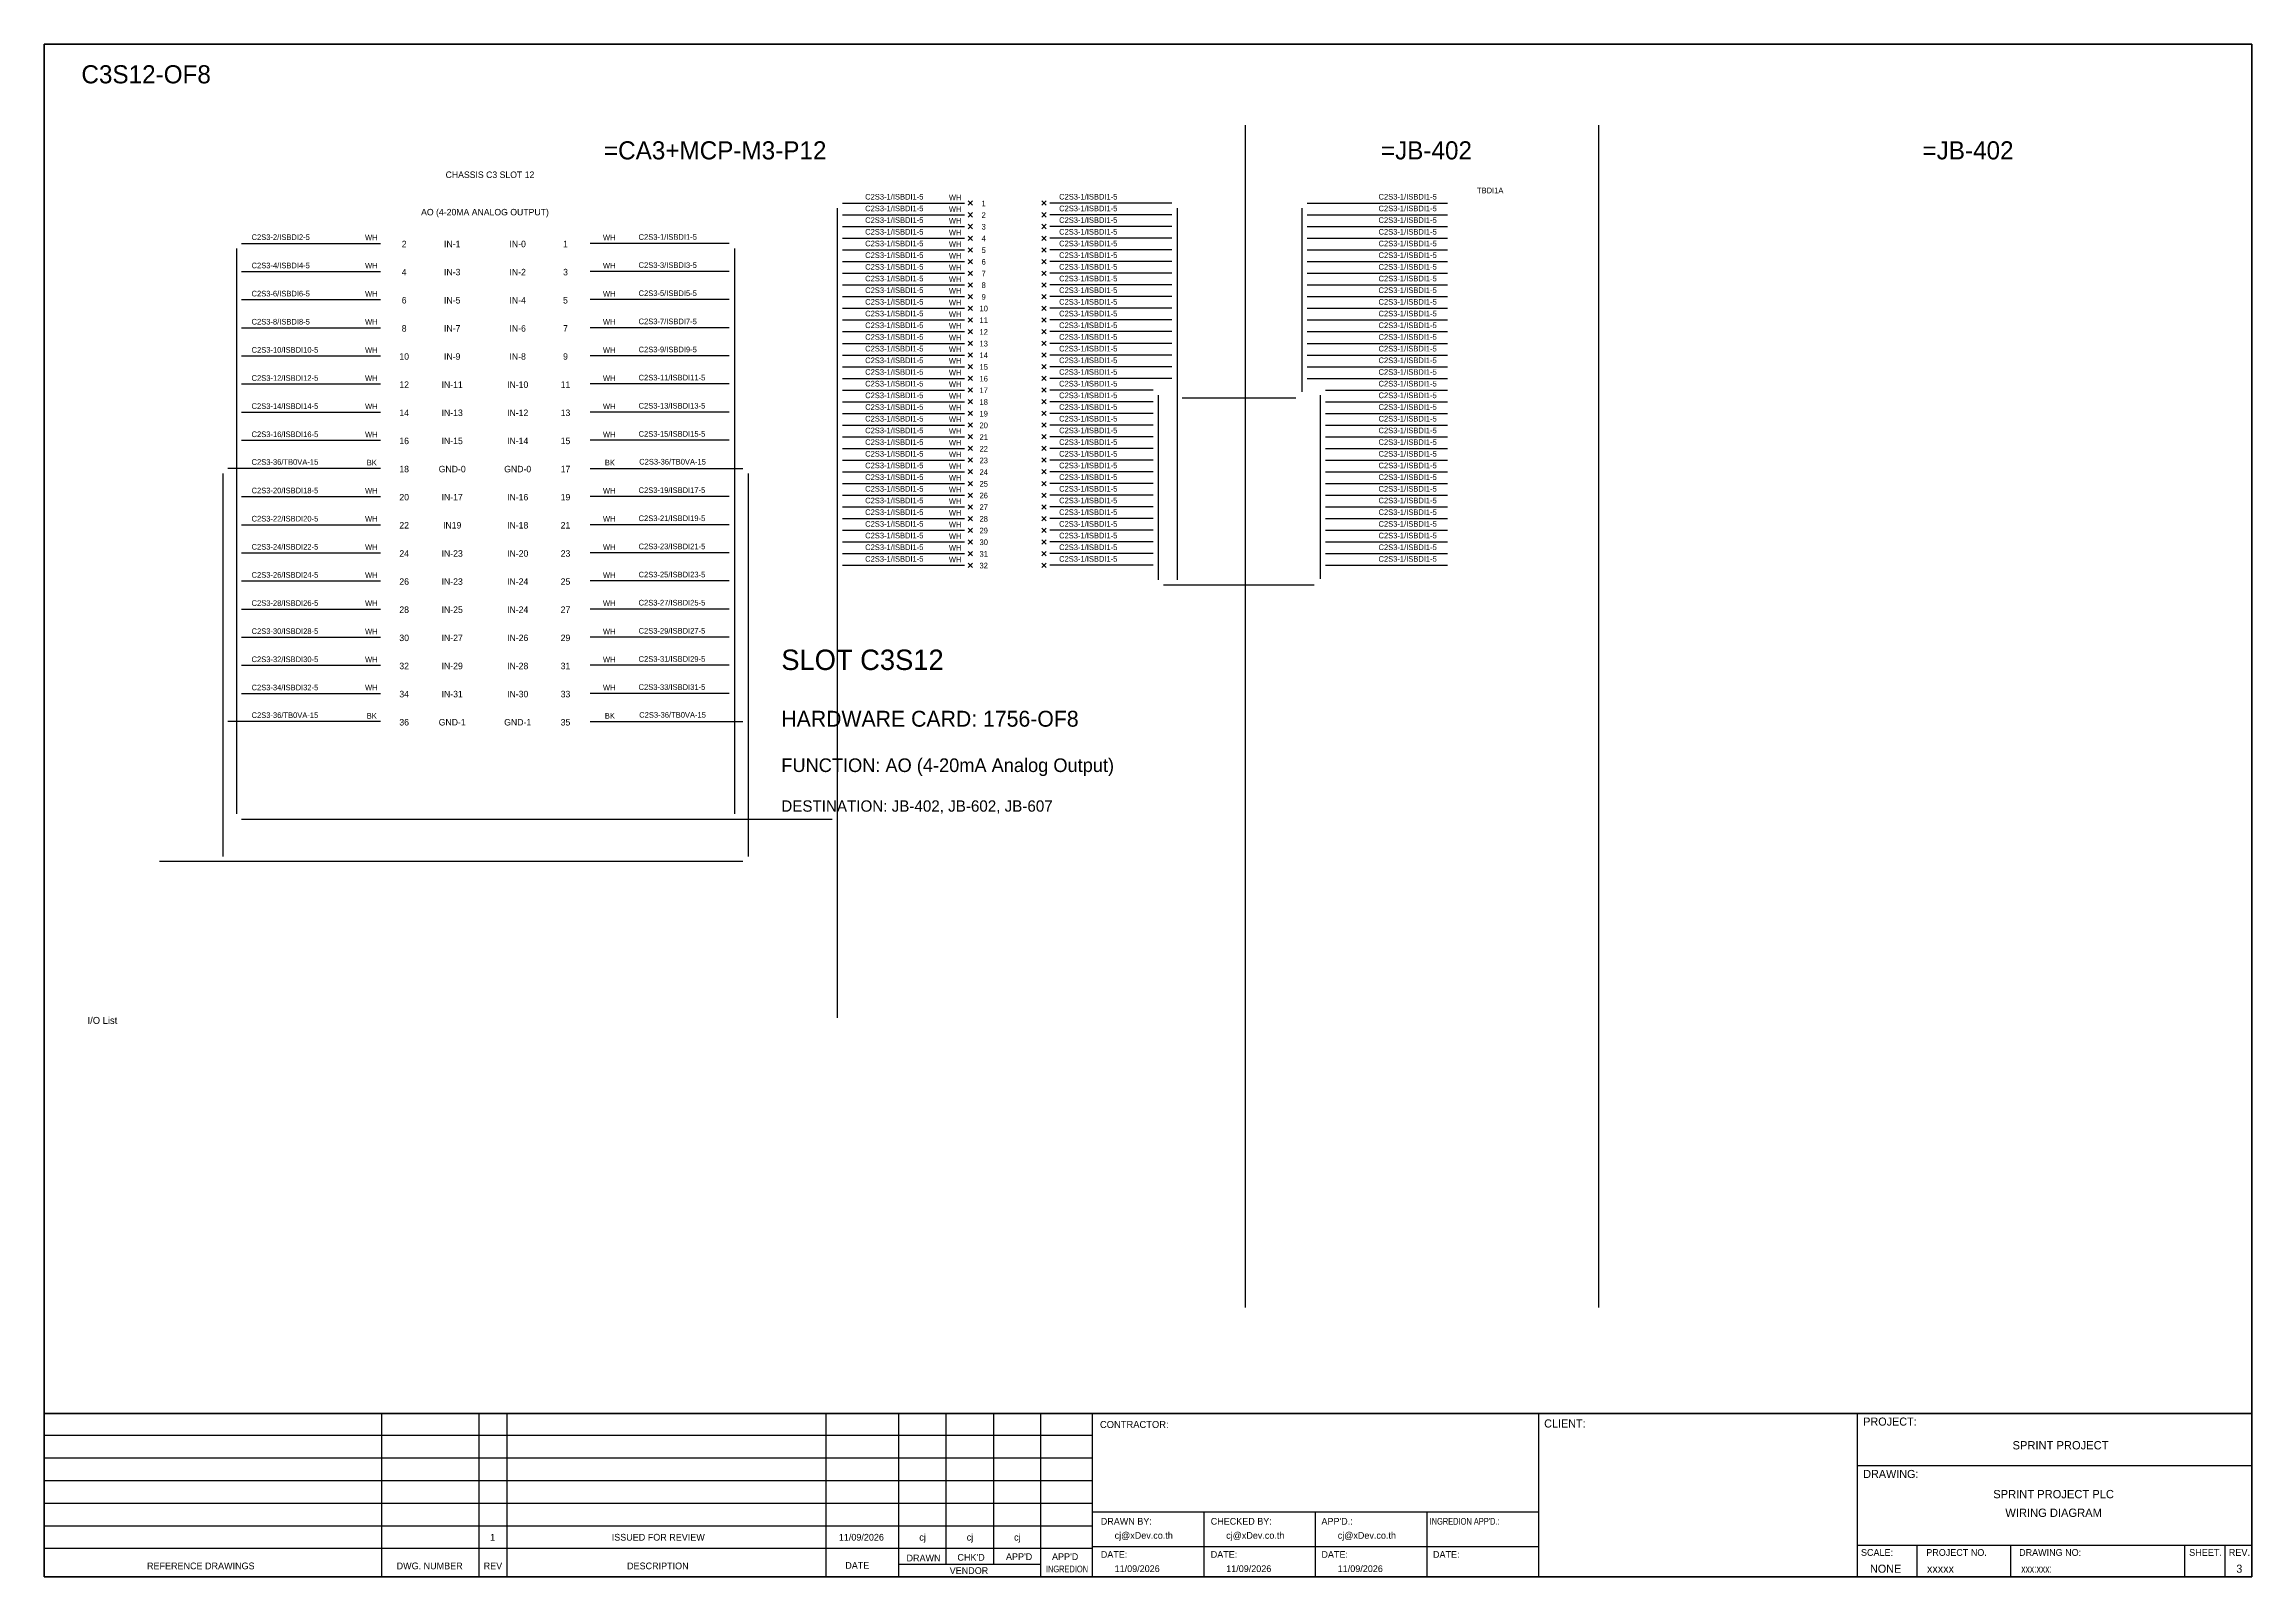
# Model space of a CAD drawing. Header units: metres. Extents: x 0 to 54213, y 0 to 2704.
# Drawn here: x 16773 to 20667, y 0 to 2704 of the extents above; entities that cross this region are included whole.
import ezdxf
from ezdxf.enums import TextEntityAlignment as Align

# ---------------------------------------------------------------- set-up
doc = ezdxf.new("R2010")
doc.units = ezdxf.units.M

msp = doc.modelspace()

# ---------------------------------------------------------------- linework, layer by layer
at = {"color": 1, "ltscale": 25.4}
for p, q in [((18410.4, 2427.5), (18402.8, 2419.9)), ((18402.8, 2427.5), (18410.4, 2419.9)), ((18532.5, 2427.5), (18540.2, 2419.9)), ((18540.2, 2427.5), (18532.5, 2419.9)), ((18410.4, 2406.9), (18402.8, 2399.2)), ((18402.8, 2406.9), (18410.4, 2399.2)), ((18410.4, 2386.3), (18402.8, 2378.6)), ((18402.8, 2386.3), (18410.4, 2378.6)), ((18532.5, 2406.9), (18540.2, 2399.2)), ((18540.2, 2406.9), (18532.5, 2399.2)), ((18532.5, 2386.3), (18540.2, 2378.6)), ((18540.2, 2386.3), (18532.5, 2378.6)), ((18410.4, 2365.7), (18402.8, 2358)), ((18402.8, 2365.7), (18410.4, 2358)), ((18410.4, 2345.1), (18402.8, 2337.4)), ((18402.8, 2345.1), (18410.4, 2337.4)), ((18532.5, 2365.7), (18540.2, 2358)), ((18540.2, 2365.7), (18532.5, 2358)), ((18532.5, 2345.1), (18540.2, 2337.4)), ((18540.2, 2345.1), (18532.5, 2337.4)), ((18410.4, 2324.5), (18402.8, 2316.8)), ((18402.8, 2324.5), (18410.4, 2316.8)), ((18410.4, 2303.9), (18402.8, 2296.2)), ((18402.8, 2303.9), (18410.4, 2296.2)), ((18532.5, 2324.5), (18540.2, 2316.8)), ((18540.2, 2324.5), (18532.5, 2316.8)), ((18532.5, 2303.9), (18540.2, 2296.2)), ((18540.2, 2303.9), (18532.5, 2296.2)), ((18410.4, 2283.2), (18402.8, 2275.6)), ((18402.8, 2283.2), (18410.4, 2275.6)), ((18410.4, 2262.6), (18402.8, 2255)), ((18402.8, 2262.6), (18410.4, 2255)), ((18532.5, 2283.2), (18540.2, 2275.6)), ((18540.2, 2283.2), (18532.5, 2275.6)), ((18532.5, 2262.6), (18540.2, 2255)), ((18540.2, 2262.6), (18532.5, 2255)), ((18410.4, 2242), (18402.8, 2234.3)), ((18402.8, 2242), (18410.4, 2234.3)), ((18410.4, 2221.4), (18402.8, 2213.7)), ((18402.8, 2221.4), (18410.4, 2213.7)), ((18532.5, 2242), (18540.2, 2234.3)), ((18540.2, 2242), (18532.5, 2234.3)), ((18532.5, 2221.4), (18540.2, 2213.7)), ((18540.2, 2221.4), (18532.5, 2213.7)), ((18410.4, 2200.8), (18402.8, 2193.1)), ((18402.8, 2200.8), (18410.4, 2193.1)), ((18532.5, 2200.8), (18540.2, 2193.1)), ((18540.2, 2200.8), (18532.5, 2193.1)), ((18410.4, 2180.2), (18402.8, 2172.5)), ((18402.8, 2180.2), (18410.4, 2172.5)), ((18410.4, 2159.6), (18402.8, 2151.9)), ((18402.8, 2159.6), (18410.4, 2151.9)), ((18532.5, 2180.2), (18540.2, 2172.5)), ((18540.2, 2180.2), (18532.5, 2172.5)), ((18532.5, 2159.6), (18540.2, 2151.9)), ((18540.2, 2159.6), (18532.5, 2151.9)), ((18410.4, 2139), (18402.8, 2131.3)), ((18402.8, 2139), (18410.4, 2131.3)), ((18410.4, 2118.3), (18402.8, 2110.7)), ((18402.8, 2118.3), (18410.4, 2110.7)), ((18532.5, 2139), (18540.2, 2131.3)), ((18540.2, 2139), (18532.5, 2131.3)), ((18532.5, 2118.3), (18540.2, 2110.7)), ((18540.2, 2118.3), (18532.5, 2110.7)), ((18410.4, 2097.7), (18402.8, 2090.1)), ((18402.8, 2097.7), (18410.4, 2090.1)), ((18410.4, 2077.1), (18402.8, 2069.5)), ((18402.8, 2077.1), (18410.4, 2069.5)), ((18532.5, 2097.7), (18540.2, 2090.1)), ((18540.2, 2097.7), (18532.5, 2090.1)), ((18532.5, 2077.1), (18540.2, 2069.5)), ((18540.2, 2077.1), (18532.5, 2069.5)), ((18410.4, 2056.5), (18402.8, 2048.8)), ((18402.8, 2056.5), (18410.4, 2048.8)), ((18410.4, 2035.9), (18402.8, 2028.2)), ((18402.8, 2035.9), (18410.4, 2028.2)), ((18532.5, 2056.5), (18540.2, 2048.8)), ((18540.2, 2056.5), (18532.5, 2048.8)), ((18532.5, 2035.9), (18540.2, 2028.2)), ((18540.2, 2035.9), (18532.5, 2028.2)), ((18410.4, 2015.3), (18402.8, 2007.6)), ((18402.8, 2015.3), (18410.4, 2007.6)), ((18410.4, 1994.7), (18402.8, 1987)), ((18402.8, 1994.7), (18410.4, 1987)), ((18532.5, 2015.3), (18540.2, 2007.6)), ((18540.2, 2015.3), (18532.5, 2007.6)), ((18532.5, 1994.7), (18540.2, 1987)), ((18540.2, 1994.7), (18532.5, 1987)), ((18410.4, 1974.1), (18402.8, 1966.4)), ((18402.8, 1974.1), (18410.4, 1966.4)), ((18410.4, 1953.5), (18402.8, 1945.8)), ((18402.8, 1953.5), (18410.4, 1945.8)), ((18532.5, 1974.1), (18540.2, 1966.4)), ((18540.2, 1974.1), (18532.5, 1966.4)), ((18532.5, 1953.5), (18540.2, 1945.8)), ((18540.2, 1953.5), (18532.5, 1945.8)), ((18410.4, 1932.8), (18402.8, 1925.2)), ((18402.8, 1932.8), (18410.4, 1925.2)), ((18410.4, 1912.2), (18402.8, 1904.6)), ((18402.8, 1912.2), (18410.4, 1904.6)), ((18532.5, 1932.8), (18540.2, 1925.2)), ((18540.2, 1932.8), (18532.5, 1925.2)), ((18532.5, 1912.2), (18540.2, 1904.6)), ((18540.2, 1912.2), (18532.5, 1904.6)), ((18410.4, 1891.6), (18402.8, 1883.9)), ((18402.8, 1891.6), (18410.4, 1883.9)), ((18410.4, 1871), (18402.8, 1863.3)), ((18402.8, 1871), (18410.4, 1863.3)), ((18532.5, 1891.6), (18540.2, 1883.9)), ((18540.2, 1891.6), (18532.5, 1883.9)), ((18532.5, 1871), (18540.2, 1863.3)), ((18540.2, 1871), (18532.5, 1863.3)), ((18410.4, 1850.4), (18402.8, 1842.7)), ((18402.8, 1850.4), (18410.4, 1842.7)), ((18532.5, 1850.4), (18540.2, 1842.7)), ((18540.2, 1850.4), (18532.5, 1842.7)), ((18410.4, 1829.8), (18402.8, 1822.1)), ((18402.8, 1829.8), (18410.4, 1822.1)), ((18410.4, 1809.2), (18402.8, 1801.5)), ((18402.8, 1809.2), (18410.4, 1801.5)), ((18532.5, 1829.8), (18540.2, 1822.1)), ((18540.2, 1829.8), (18532.5, 1822.1)), ((18532.5, 1809.2), (18540.2, 1801.5)), ((18540.2, 1809.2), (18532.5, 1801.5)), ((18410.4, 1788.6), (18402.8, 1780.9)), ((18402.8, 1788.6), (18410.4, 1780.9)), ((18532.5, 1788.6), (18540.2, 1780.9)), ((18540.2, 1788.6), (18532.5, 1780.9))]:
    msp.add_line(p, q, dxfattribs=at)
at = {"color": 4}
for p, q in [((20075.5, 56.1), (20075.5, 0)), ((20240.8, 56.1), (20240.8, 0))]:
    msp.add_line(p, q, dxfattribs=at)
at = {"color": 4, "ltscale": 0.5}
for p, q in [((20547.9, 56.1), (20547.9, 0)), ((20547.9, 56.1), (20547.9, 0)), ((20619.1, 56.1), (20619.1, 0)), ((20619.1, 56.1), (20619.1, 0))]:
    msp.add_line(p, q, dxfattribs=at)
at = {"layer": 'GT_1', "color": 4}
for p, q in [((17368.6, 0), (17368.6, 288.2)), ((17540.5, 0), (17540.5, 288.2)), ((17589.6, 0), (17589.6, 288.2)), ((18152.3, 0), (18152.3, 288.2)), ((18280.6, 0), (18280.6, 288.2)), ((18364.2, 21.8), (18364.2, 288.2)), ((18447.7, 21.8), (18447.7, 288.2)), ((18531, 0), (18531, 288.2)), ((18622, 0), (18622, 288.2)), ((19409, 0), (19409, 288.2)), ((19971.3, 0), (19971.3, 288.2)), ((19971.3, 0), (19971.3, 288.2)), ((19971.3, 0), (19971.3, 288.2)), ((18622, 249.3), (16773.2, 249.3)), ((18622, 209.5), (16773.2, 209.5)), ((18622, 169.6), (16773.2, 169.6)), ((18622, 129.7), (16773.2, 129.7)), ((18622, 89.7), (16773.2, 89.7)), ((19409, 114.3), (18622, 114.3)), ((18818.8, 0), (18818.8, 114.3)), ((19015.5, 0), (19015.5, 114.3)), ((19212.3, 0), (19212.3, 114.3)), ((18621.9, 49.8), (16773.2, 49.8)), ((19409, 52.9), (18622, 52.9)), ((19971.3, 56.1), (20666.5, 56.1)), ((18531, 21.8), (18280.6, 21.8))]:
    msp.add_line(p, q, dxfattribs=at)
at = {"layer": 'HELPPOINT', "color": 4, "lineweight": 35}
for p, q in [((16773.2, 0), (16773.2, 2704.2)), ((16773.2, 2704.2), (20666.5, 2704.2)), ((16773.2, 0), (16773.2, 2704.2)), ((16773.2, 2704.2), (20666.5, 2704.2)), ((20666.5, 2704.2), (20666.5, 0)), ((20666.5, 2704.2), (20666.5, 0)), ((20666.5, 0), (16773.2, 0)), ((20666.5, 0), (16773.2, 0))]:
    msp.add_line(p, q, dxfattribs=at)
at = {"layer": 'HELPPOINT', "color": 4}
for p, q in [((19971.3, 196.6), (20666.5, 196.6)), ((19971.3, 196.6), (20666.5, 196.6)), ((19971.3, 56.1), (20666.5, 56.1))]:
    msp.add_line(p, q, dxfattribs=at)
at = {"layer": 'IE-WIRE', "color": 4, "ltscale": 25.4}
for p, q in [((18171.8, 2414.6), (18171.8, 986.1)), ((18180.9, 2423.7), (18396.3, 2423.7)), ((18762, 2423.7), (18546.6, 2423.7)), ((18771.1, 2414.6), (18771.1, 1759)), ((18991.2, 2414.6), (18991.2, 2090.6)), ((19000.4, 2423.7), (19248.1, 2423.7)), ((19000.4, 2423.7), (19248.1, 2423.7)), ((18180.9, 2403.1), (18396.3, 2403.1)), ((18180.9, 2382.5), (18396.3, 2382.5)), ((18762, 2403.1), (18546.6, 2403.1)), ((18762, 2382.5), (18546.6, 2382.5)), ((19000.4, 2403.1), (19248.1, 2403.1)), ((19000.4, 2403.1), (19248.1, 2403.1)), ((19000.4, 2382.5), (19248.1, 2382.5)), ((19000.4, 2382.5), (19248.1, 2382.5)), ((17112.2, 2343.6), (17112.2, 1346.2)), ((17121.4, 2352.7), (17366.6, 2352.7)), ((17981.4, 2352.7), (17736.1, 2352.7)), ((17990.5, 2343.6), (17990.5, 1346.2)), ((18180.9, 2361.9), (18396.3, 2361.9)), ((18180.9, 2341.2), (18396.3, 2341.2)), ((18762, 2361.9), (18546.6, 2361.9)), ((18762, 2341.2), (18546.6, 2341.2)), ((19000.4, 2361.9), (19248.1, 2361.9)), ((19000.4, 2361.9), (19248.1, 2361.9)), ((19000.4, 2341.2), (19248.1, 2341.2)), ((19000.4, 2341.2), (19248.1, 2341.2)), ((17121.4, 2303.1), (17366.6, 2303.1)), ((17981.4, 2303.1), (17736.1, 2303.1)), ((18180.9, 2320.6), (18396.3, 2320.6)), ((18180.9, 2300), (18396.3, 2300)), ((18762, 2320.6), (18546.6, 2320.6)), ((18762, 2300), (18546.6, 2300)), ((19000.4, 2320.6), (19248.1, 2320.6)), ((19000.4, 2320.6), (19248.1, 2320.6)), ((19000.4, 2300), (19248.1, 2300)), ((19000.4, 2300), (19248.1, 2300)), ((18180.9, 2279.4), (18396.3, 2279.4)), ((18180.9, 2258.8), (18396.3, 2258.8)), ((18762, 2279.4), (18546.6, 2279.4)), ((18762, 2258.8), (18546.6, 2258.8)), ((19000.4, 2279.4), (19248.1, 2279.4)), ((19000.4, 2279.4), (19248.1, 2279.4)), ((19000.4, 2258.8), (19248.1, 2258.8)), ((19000.4, 2258.8), (19248.1, 2258.8)), ((17121.4, 2253.5), (17366.6, 2253.5)), ((17981.4, 2253.5), (17736.1, 2253.5)), ((18180.9, 2238.2), (18396.3, 2238.2)), ((18762, 2238.2), (18546.6, 2238.2)), ((19000.4, 2238.2), (19248.1, 2238.2)), ((19000.4, 2238.2), (19248.1, 2238.2)), ((17121.4, 2203.8), (17366.6, 2203.8)), ((17981.4, 2203.8), (17736.1, 2203.8)), ((18180.9, 2217.6), (18396.3, 2217.6)), ((18180.9, 2197), (18396.3, 2197)), ((18762, 2217.6), (18546.6, 2217.6)), ((18762, 2197), (18546.6, 2197)), ((19000.4, 2217.6), (19248.1, 2217.6)), ((19000.4, 2217.6), (19248.1, 2217.6)), ((19000.4, 2197), (19248.1, 2197)), ((19000.4, 2197), (19248.1, 2197)), ((17121.4, 2154.2), (17366.6, 2154.2)), ((17981.4, 2154.2), (17736.1, 2154.2)), ((18180.9, 2176.3), (18396.3, 2176.3)), ((18180.9, 2155.7), (18396.3, 2155.7)), ((18762, 2176.3), (18546.6, 2176.3)), ((18762, 2155.7), (18546.6, 2155.7)), ((19000.4, 2176.3), (19248.1, 2176.3)), ((19000.4, 2176.3), (19248.1, 2176.3)), ((19000.4, 2155.7), (19248.1, 2155.7)), ((19000.4, 2155.7), (19248.1, 2155.7)), ((17121.4, 2104.6), (17366.6, 2104.6)), ((17981.4, 2104.6), (17736.1, 2104.6)), ((18180.9, 2135.1), (18396.3, 2135.1)), ((18180.9, 2114.5), (18396.3, 2114.5)), ((18762, 2135.1), (18546.6, 2135.1)), ((18762, 2114.5), (18546.6, 2114.5)), ((19000.4, 2135.1), (19248.1, 2135.1)), ((19000.4, 2135.1), (19248.1, 2135.1)), ((19000.4, 2114.5), (19248.1, 2114.5)), ((19000.4, 2114.5), (19248.1, 2114.5)), ((18180.9, 2093.9), (18396.3, 2093.9)), ((18180.9, 2073.3), (18396.3, 2073.3)), ((18728.9, 2093.9), (18546.6, 2093.9)), ((18728.9, 2073.3), (18546.6, 2073.3)), ((18738, 2084.8), (18738, 1759)), ((19023.6, 2084.8), (19023.6, 1760.8)), ((19032.7, 2093.9), (19248.1, 2093.9)), ((19032.7, 2093.9), (19248.1, 2093.9)), ((19032.7, 2073.3), (19248.1, 2073.3)), ((19032.7, 2073.3), (19248.1, 2073.3)), ((17121.4, 2055), (17366.6, 2055)), ((17981.4, 2055), (17736.1, 2055)), ((18180.9, 2052.7), (18396.3, 2052.7)), ((18180.9, 2032.1), (18396.3, 2032.1)), ((18728.9, 2052.7), (18546.6, 2052.7)), ((18728.9, 2032.1), (18546.6, 2032.1)), ((19032.7, 2052.7), (19248.1, 2052.7)), ((19032.7, 2052.7), (19248.1, 2052.7)), ((19032.7, 2032.1), (19248.1, 2032.1)), ((19032.7, 2032.1), (19248.1, 2032.1)), ((17121.4, 2005.3), (17366.6, 2005.3)), ((17981.4, 2005.3), (17736.1, 2005.3)), ((18180.9, 2011.5), (18396.3, 2011.5)), ((18180.9, 1990.8), (18396.3, 1990.8)), ((18728.9, 2011.5), (18546.6, 2011.5)), ((18728.9, 1990.8), (18546.6, 1990.8)), ((19032.7, 2011.5), (19248.1, 2011.5)), ((19032.7, 2011.5), (19248.1, 2011.5)), ((19032.7, 1990.8), (19248.1, 1990.8)), ((19032.7, 1990.8), (19248.1, 1990.8)), ((18180.9, 1970.2), (18396.3, 1970.2)), ((18180.9, 1949.6), (18396.3, 1949.6)), ((18728.9, 1970.2), (18546.6, 1970.2)), ((18728.9, 1949.6), (18546.6, 1949.6)), ((19032.7, 1970.2), (19248.1, 1970.2)), ((19032.7, 1970.2), (19248.1, 1970.2)), ((19032.7, 1949.6), (19248.1, 1949.6)), ((19032.7, 1949.6), (19248.1, 1949.6)), ((18180.9, 1929), (18396.3, 1929)), ((18180.9, 1908.4), (18396.3, 1908.4)), ((18728.9, 1929), (18546.6, 1929)), ((18728.9, 1908.4), (18546.6, 1908.4)), ((19032.7, 1929), (19248.1, 1929)), ((19032.7, 1929), (19248.1, 1929)), ((19032.7, 1908.4), (19248.1, 1908.4)), ((19032.7, 1908.4), (19248.1, 1908.4)), ((17121.4, 1906.1), (17366.6, 1906.1)), ((17981.4, 1906.1), (17736.1, 1906.1)), ((18180.9, 1887.8), (18396.3, 1887.8)), ((18728.9, 1887.8), (18546.6, 1887.8)), ((19032.7, 1887.8), (19248.1, 1887.8)), ((19032.7, 1887.8), (19248.1, 1887.8)), ((17121.4, 1856.4), (17366.6, 1856.4)), ((17981.4, 1856.4), (17736.1, 1856.4)), ((18180.9, 1867.2), (18396.3, 1867.2)), ((18180.9, 1846.6), (18396.3, 1846.6)), ((18728.9, 1867.2), (18546.6, 1867.2)), ((18728.9, 1846.6), (18546.6, 1846.6)), ((19032.7, 1867.2), (19248.1, 1867.2)), ((19032.7, 1867.2), (19248.1, 1867.2)), ((19032.7, 1846.6), (19248.1, 1846.6)), ((19032.7, 1846.6), (19248.1, 1846.6)), ((17121.4, 1806.8), (17366.6, 1806.8)), ((17981.4, 1806.8), (17736.1, 1806.8)), ((18180.9, 1825.9), (18396.3, 1825.9)), ((18180.9, 1805.3), (18396.3, 1805.3)), ((18728.9, 1825.9), (18546.6, 1825.9)), ((18728.9, 1805.3), (18546.6, 1805.3)), ((19032.7, 1825.9), (19248.1, 1825.9)), ((19032.7, 1825.9), (19248.1, 1825.9)), ((19032.7, 1805.3), (19248.1, 1805.3)), ((19032.7, 1805.3), (19248.1, 1805.3)), ((17121.4, 1757.2), (17366.6, 1757.2)), ((17981.4, 1757.2), (17736.1, 1757.2)), ((18180.9, 1784.7), (18396.3, 1784.7)), ((18728.9, 1784.7), (18546.6, 1784.7)), ((19032.7, 1784.7), (19248.1, 1784.7)), ((19032.7, 1784.7), (19248.1, 1784.7)), ((17121.4, 1707.5), (17366.6, 1707.5)), ((17981.4, 1707.5), (17736.1, 1707.5)), ((17121.4, 1657.9), (17366.6, 1657.9)), ((17981.4, 1657.9), (17736.1, 1657.9)), ((17121.4, 1608.3), (17366.6, 1608.3)), ((17981.4, 1608.3), (17736.1, 1608.3)), ((17121.4, 1558.6), (17366.6, 1558.6)), ((17981.4, 1558.6), (17736.1, 1558.6))]:
    msp.add_line(p, q, dxfattribs=at)
at = {"layer": 'IE-WIRE', "color": 4}
for p, q in [((18780.1, 2079.9), (18980.5, 2079.9)), ((18747, 1750.1), (19012.8, 1750.1)), ((17121.3, 1337), (18162.6, 1337))]:
    msp.add_line(p, q, dxfattribs=at)
at = {"layer": 'IE-WIRE', "color": 7, "ltscale": 25.4}
for p, q in [((17366.6, 1955.7), (17097.2, 1955.7)), ((17736.1, 1955.7), (18005.5, 1955.7)), ((17088.1, 1946.5), (17088.1, 1270.9)), ((18014.6, 1946.5), (18014.6, 1270.9)), ((17366.6, 1509), (17097.2, 1509)), ((17736.1, 1509), (18005.5, 1509)), ((18005.6, 1262), (16976.6, 1262))]:
    msp.add_line(p, q, dxfattribs=at)
at = {"layer": 'MEMBER', "color": 4, "lineweight": 35}
msp.add_line((16773.2, 288.2), (20666.5, 288.2), dxfattribs=at)
msp.add_line((16773.2, 288.2), (20666.5, 288.2), dxfattribs=at)
at = {"layer": 'MEMBER', "color": 4}
for p, q in [((19971.3, 196.6), (20666.5, 196.6)), ((19971.3, 196.6), (20666.5, 196.6)), ((19971.3, 56.1), (20666.5, 56.1)), ((19971.3, 56.1), (20666.5, 56.1))]:
    msp.add_line(p, q, dxfattribs=at)
at = {"layer": 'x01001-FrameArea'}
for p, q in [((18891.4, 2561.5), (18891.4, 475)), ((19514.5, 2561.5), (19514.5, 475))]:
    msp.add_line(p, q, dxfattribs=at)

# ---------------------------------------------------------------- texts
at = {"color": 2}
for s, height, p in [('C3S12-OF8', 32, (16838.9, 2635)), ('SLOT C3S12', 36, (18073.2, 1600))]:
    msp.add_text(s, height=height, dxfattribs=at).set_placement(p)
for s, height, p in [('=CA3+MCP-M3-P12', 32, (17956.6, 2516.8)), ('=JB-402', 32, (19210.9, 2516.8)), ('=JB-402', 32, (20166, 2516.8)), ('CHASSIS C3 SLOT 12', 11.441, (17559.4, 2473.8)), ('AO (4-20MA ANALOG OUTPUT)', 11.441, (17550.6, 2407.8)), ('2', 11.4, (17408.1, 2351.6)), ('IN-1', 11.44, (17492.8, 2351.6)), ('IN-0', 11.44, (17608.3, 2351.6)), ('1', 11.4, (17692.6, 2351.6)), ('4', 11.4, (17408.1, 2302)), ('IN-3', 11.44, (17492.8, 2302)), ('IN-2', 11.44, (17608.3, 2302)), ('3', 11.4, (17692.6, 2302)), ('6', 11.4, (17408.1, 2252.3)), ('IN-5', 11.44, (17492.8, 2252.3)), ('IN-4', 11.44, (17608.3, 2252.3)), ('5', 11.4, (17692.6, 2252.3)), ('8', 11.4, (17408.1, 2202.7)), ('IN-7', 11.44, (17492.8, 2202.7)), ('IN-6', 11.44, (17608.3, 2202.7)), ('7', 11.4, (17692.6, 2202.7)), ('10', 11.44, (17408.1, 2153.1)), ('IN-9', 11.44, (17492.8, 2153.1)), ('IN-8', 11.44, (17608.3, 2153.1)), ('9', 11.4, (17692.6, 2153.1)), ('12', 11.44, (17408.1, 2103.4)), ('IN-11', 11.44, (17492.8, 2103.4)), ('IN-10', 11.44, (17608.3, 2103.4)), ('11', 11.44, (17692.6, 2103.4)), ('14', 11.44, (17408.1, 2053.8)), ('IN-13', 11.44, (17492.8, 2053.8)), ('IN-12', 11.44, (17608.3, 2053.8)), ('13', 11.44, (17692.6, 2053.8)), ('16', 11.44, (17408.1, 2004.2)), ('IN-15', 11.44, (17492.8, 2004.2)), ('IN-14', 11.44, (17608.3, 2004.2)), ('15', 11.44, (17692.6, 2004.2)), ('18', 11.44, (17408.1, 1954.5)), ('GND-0', 11.44, (17492.8, 1954.5)), ('GND-0', 11.44, (17608.3, 1954.5)), ('17', 11.44, (17692.6, 1954.5)), ('20', 11.44, (17408.1, 1904.9)), ('IN-17', 11.44, (17492.8, 1904.9)), ('IN-16', 11.44, (17608.3, 1904.9)), ('19', 11.44, (17692.6, 1904.9)), ('22', 11.44, (17408.1, 1855.3)), ('IN19', 11.44, (17492.8, 1855.3)), ('IN-18', 11.44, (17608.3, 1855.3)), ('21', 11.44, (17692.6, 1855.3)), ('24', 11.44, (17408.1, 1805.6)), ('IN-23', 11.44, (17492.8, 1805.6)), ('IN-20', 11.44, (17608.3, 1805.6)), ('23', 11.44, (17692.6, 1805.6)), ('26', 11.44, (17408.1, 1756)), ('IN-23', 11.44, (17492.8, 1756)), ('IN-24', 11.44, (17608.3, 1756)), ('25', 11.44, (17692.6, 1756)), ('28', 11.44, (17408.1, 1706.4)), ('IN-25', 11.44, (17492.8, 1706.4)), ('IN-24', 11.44, (17608.3, 1706.4)), ('27', 11.44, (17692.6, 1706.4)), ('30', 11.44, (17408.1, 1656.7)), ('IN-27', 11.44, (17492.8, 1656.7)), ('IN-26', 11.44, (17608.3, 1656.7)), ('29', 11.44, (17692.6, 1656.7)), ('32', 11.44, (17408.1, 1607.1)), ('IN-29', 11.44, (17492.8, 1607.1)), ('IN-28', 11.44, (17608.3, 1607.1)), ('31', 11.44, (17692.6, 1607.1)), ('34', 11.44, (17408.1, 1557.5)), ('IN-31', 11.44, (17492.8, 1557.5)), ('IN-30', 11.44, (17608.3, 1557.5)), ('33', 11.44, (17692.6, 1557.5)), ('36', 11.44, (17408.1, 1507.8)), ('GND-1', 11.44, (17492.8, 1507.8)), ('GND-1', 11.44, (17608.3, 1507.8)), ('35', 11.44, (17692.6, 1507.8))]:
    msp.add_text(s, height=height, dxfattribs=at).set_placement(p, align=Align.MIDDLE_CENTER)
at = {"color": 4}
for s, height, p in [('C2S3-1/ISBDI1-5', 9.949, (18221.1, 2430)), ('C2S3-1/ISBDI1-5', 9.949, (18221.1, 2409.4)), ('WH', 9.95, (18368.7, 2428.9)), ('WH', 9.95, (18368.7, 2408.3)), ('C2S3-1/ISBDI1-5', 9.949, (18563.1, 2430)), ('C2S3-1/ISBDI1-5', 9.949, (18563.1, 2409.4)), ('C2S3-1/ISBDI1-5', 9.949, (19126.4, 2430)), ('C2S3-1/ISBDI1-5', 9.949, (19126.4, 2409.4)), ('C2S3-1/ISBDI1-5', 9.949, (18221.1, 2388.8)), ('C2S3-1/ISBDI1-5', 9.949, (18221.1, 2368.1)), ('WH', 9.95, (18368.7, 2387.7)), ('WH', 9.95, (18368.7, 2367.1)), ('C2S3-1/ISBDI1-5', 9.949, (18563.1, 2388.8)), ('C2S3-1/ISBDI1-5', 9.949, (18563.1, 2368.1)), ('C2S3-1/ISBDI1-5', 9.949, (19126.4, 2388.8)), ('C2S3-1/ISBDI1-5', 9.949, (19126.4, 2368.1)), ('C2S3-2/ISBDI2-5', 9.949, (17139, 2358.7)), ('WH', 9.95, (17339.1, 2358)), ('WH', 9.95, (17758.6, 2358)), ('C2S3-1/ISBDI1-5', 9.949, (17821.5, 2359)), ('C2S3-1/ISBDI1-5', 9.949, (18221.1, 2347.5)), ('C2S3-1/ISBDI1-5', 9.949, (18221.1, 2326.9)), ('WH', 9.95, (18368.7, 2346.5)), ('C2S3-1/ISBDI1-5', 9.949, (18563.1, 2347.5)), ('C2S3-1/ISBDI1-5', 9.949, (18563.1, 2326.9)), ('C2S3-1/ISBDI1-5', 9.949, (19126.4, 2347.5)), ('C2S3-1/ISBDI1-5', 9.949, (19126.4, 2326.9)), ('C2S3-4/ISBDI4-5', 9.949, (17139, 2308.7)), ('WH', 9.95, (17339.1, 2308.4)), ('WH', 9.95, (17758.6, 2308.4)), ('C2S3-3/ISBDI3-5', 9.949, (17821.5, 2309.4)), ('C2S3-1/ISBDI1-5', 9.949, (18221.1, 2306.3)), ('WH', 9.95, (18368.7, 2325.9)), ('WH', 9.95, (18368.7, 2305.3)), ('C2S3-1/ISBDI1-5', 9.949, (18563.1, 2306.3)), ('C2S3-1/ISBDI1-5', 9.949, (19126.4, 2306.3)), ('C2S3-6/ISBDI6-5', 9.949, (17139, 2259.1)), ('WH', 9.95, (17339.1, 2258.7)), ('WH', 9.95, (17758.6, 2258.7)), ('C2S3-5/ISBDI5-5', 9.949, (17821.5, 2259.8)), ('C2S3-1/ISBDI1-5', 9.949, (18221.1, 2285.7)), ('C2S3-1/ISBDI1-5', 9.949, (18221.1, 2265.1)), ('WH', 9.95, (18368.7, 2284.7)), ('WH', 9.95, (18368.7, 2264.1)), ('C2S3-1/ISBDI1-5', 9.949, (18563.1, 2285.7)), ('C2S3-1/ISBDI1-5', 9.949, (18563.1, 2265.1)), ('C2S3-1/ISBDI1-5', 9.949, (19126.4, 2285.7)), ('C2S3-1/ISBDI1-5', 9.949, (19126.4, 2265.1)), ('C2S3-8/ISBDI8-5', 9.949, (17139, 2209.5)), ('C2S3-7/ISBDI7-5', 9.949, (17821.5, 2210.1)), ('C2S3-1/ISBDI1-5', 9.949, (18221.1, 2244.5)), ('C2S3-1/ISBDI1-5', 9.949, (18221.1, 2223.9)), ('WH', 9.95, (18368.7, 2243.4)), ('WH', 9.95, (18368.7, 2222.8)), ('C2S3-1/ISBDI1-5', 9.949, (18563.1, 2244.5)), ('C2S3-1/ISBDI1-5', 9.949, (18563.1, 2223.9)), ('C2S3-1/ISBDI1-5', 9.949, (19126.4, 2244.5)), ('C2S3-1/ISBDI1-5', 9.949, (19126.4, 2223.9)), ('WH', 9.95, (17339.1, 2209.1)), ('WH', 9.95, (17758.6, 2209.1)), ('C2S3-1/ISBDI1-5', 9.949, (18221.1, 2203.2)), ('C2S3-1/ISBDI1-5', 9.949, (18221.1, 2182.6)), ('WH', 9.95, (18368.7, 2202.2)), ('WH', 9.95, (18368.7, 2181.6)), ('C2S3-1/ISBDI1-5', 9.949, (18563.1, 2203.2)), ('C2S3-1/ISBDI1-5', 9.949, (18563.1, 2182.6)), ('C2S3-1/ISBDI1-5', 9.949, (19126.4, 2203.2)), ('C2S3-1/ISBDI1-5', 9.949, (19126.4, 2182.6)), ('C2S3-10/ISBDI10-5', 9.949, (17139, 2159.8)), ('WH', 9.95, (17339.1, 2159.5)), ('WH', 9.95, (17758.6, 2159.5)), ('C2S3-9/ISBDI9-5', 9.949, (17821.5, 2160.5)), ('C2S3-1/ISBDI1-5', 9.949, (18221.1, 2162)), ('C2S3-1/ISBDI1-5', 9.949, (18221.1, 2141.4)), ('WH', 9.95, (18368.7, 2161)), ('WH', 9.95, (18368.7, 2140.4)), ('C2S3-1/ISBDI1-5', 9.949, (18563.1, 2162)), ('C2S3-1/ISBDI1-5', 9.949, (18563.1, 2141.4)), ('C2S3-1/ISBDI1-5', 9.949, (19126.4, 2162)), ('C2S3-1/ISBDI1-5', 9.949, (19126.4, 2141.4)), ('C2S3-12/ISBDI12-5', 9.949, (17139, 2110.2)), ('WH', 9.95, (17339.1, 2109.8)), ('WH', 9.95, (17758.6, 2109.8)), ('C2S3-11/ISBDI11-5', 9.949, (17821.5, 2110.9)), ('C2S3-1/ISBDI1-5', 9.949, (18221.1, 2120.8)), ('C2S3-1/ISBDI1-5', 9.949, (18221.1, 2100.2)), ('WH', 9.95, (18368.7, 2119.8)), ('WH', 9.95, (18368.7, 2099.2)), ('C2S3-1/ISBDI1-5', 9.949, (18563.1, 2120.8)), ('C2S3-1/ISBDI1-5', 9.949, (18563.1, 2100.2)), ('C2S3-1/ISBDI1-5', 9.949, (19126.4, 2120.8)), ('C2S3-1/ISBDI1-5', 9.949, (19126.4, 2100.2)), ('C2S3-14/ISBDI14-5', 9.949, (17139, 2060.6)), ('WH', 9.95, (17339.1, 2060.2)), ('WH', 9.95, (17758.6, 2060.2)), ('C2S3-13/ISBDI13-5', 9.949, (17821.5, 2061.2)), ('C2S3-1/ISBDI1-5', 9.949, (18221.1, 2079.6)), ('C2S3-1/ISBDI1-5', 9.949, (18221.1, 2059)), ('WH', 9.95, (18368.7, 2078.5)), ('WH', 9.95, (18368.7, 2057.9)), ('C2S3-1/ISBDI1-5', 9.949, (18563.1, 2079.6)), ('C2S3-1/ISBDI1-5', 9.949, (18563.1, 2059)), ('C2S3-1/ISBDI1-5', 9.949, (19126.4, 2079.6)), ('C2S3-1/ISBDI1-5', 9.949, (19126.4, 2059)), ('C2S3-1/ISBDI1-5', 9.949, (18221.1, 2038.4)), ('C2S3-1/ISBDI1-5', 9.949, (18221.1, 2017.7)), ('WH', 9.95, (18368.7, 2037.3)), ('WH', 9.95, (18368.7, 2016.7)), ('C2S3-1/ISBDI1-5', 9.949, (18563.1, 2038.4)), ('C2S3-1/ISBDI1-5', 9.949, (18563.1, 2017.7)), ('C2S3-1/ISBDI1-5', 9.949, (19126.4, 2038.4)), ('C2S3-1/ISBDI1-5', 9.949, (19126.4, 2017.7)), ('C2S3-16/ISBDI16-5', 9.949, (17139, 2010.9)), ('WH', 9.95, (17339.1, 2010.6)), ('WH', 9.95, (17758.6, 2010.6)), ('C2S3-15/ISBDI15-5', 9.949, (17821.5, 2011.6)), ('C2S3-1/ISBDI1-5', 9.949, (18221.1, 1997.1)), ('C2S3-1/ISBDI1-5', 9.949, (18221.1, 1976.5)), ('WH', 9.95, (18368.7, 1996.1)), ('C2S3-1/ISBDI1-5', 9.949, (18563.1, 1997.1)), ('C2S3-1/ISBDI1-5', 9.949, (18563.1, 1976.5)), ('C2S3-1/ISBDI1-5', 9.949, (19126.4, 1997.1)), ('C2S3-1/ISBDI1-5', 9.949, (19126.4, 1976.5)), ('C2S3-1/ISBDI1-5', 9.949, (18221.1, 1955.9)), ('WH', 9.95, (18368.7, 1975.5)), ('WH', 9.95, (18368.7, 1954.9)), ('C2S3-1/ISBDI1-5', 9.949, (18563.1, 1955.9)), ('C2S3-1/ISBDI1-5', 9.949, (19126.4, 1955.9)), ('C2S3-20/ISBDI18-5', 9.949, (17139, 1911.7)), ('WH', 9.95, (17339.1, 1911.3)), ('WH', 9.95, (17758.6, 1911.3)), ('C2S3-19/ISBDI17-5', 9.949, (17821.5, 1912.3)), ('C2S3-1/ISBDI1-5', 9.949, (18221.1, 1935.3)), ('C2S3-1/ISBDI1-5', 9.949, (18221.1, 1914.7)), ('WH', 9.95, (18368.7, 1934.3)), ('WH', 9.95, (18368.7, 1913.6)), ('C2S3-1/ISBDI1-5', 9.949, (18563.1, 1935.3)), ('C2S3-1/ISBDI1-5', 9.949, (18563.1, 1914.7)), ('C2S3-1/ISBDI1-5', 9.949, (19126.4, 1935.3)), ('C2S3-1/ISBDI1-5', 9.949, (19126.4, 1914.7)), ('C2S3-22/ISBDI20-5', 9.949, (17139, 1862)), ('WH', 9.95, (17339.1, 1861.7)), ('WH', 9.95, (17758.6, 1861.7)), ('C2S3-21/ISBDI19-5', 9.949, (17821.5, 1862.7)), ('C2S3-1/ISBDI1-5', 9.949, (18221.1, 1894.1)), ('C2S3-1/ISBDI1-5', 9.949, (18221.1, 1873.5)), ('WH', 9.95, (18368.7, 1893)), ('WH', 9.95, (18368.7, 1872.4)), ('C2S3-1/ISBDI1-5', 9.949, (18563.1, 1894.1)), ('C2S3-1/ISBDI1-5', 9.949, (18563.1, 1873.5)), ('C2S3-1/ISBDI1-5', 9.949, (19126.4, 1894.1)), ('C2S3-1/ISBDI1-5', 9.949, (19126.4, 1873.5)), ('C2S3-1/ISBDI1-5', 9.949, (18221.1, 1852.8)), ('C2S3-1/ISBDI1-5', 9.949, (18221.1, 1832.2)), ('WH', 9.95, (18368.7, 1851.8)), ('WH', 9.95, (18368.7, 1831.2)), ('C2S3-1/ISBDI1-5', 9.949, (18563.1, 1852.8)), ('C2S3-1/ISBDI1-5', 9.949, (18563.1, 1832.2)), ('C2S3-1/ISBDI1-5', 9.949, (19126.4, 1852.8)), ('C2S3-1/ISBDI1-5', 9.949, (19126.4, 1832.2)), ('C2S3-24/ISBDI22-5', 9.949, (17139, 1812.4)), ('WH', 9.95, (17339.1, 1812)), ('WH', 9.95, (17758.6, 1812)), ('C2S3-23/ISBDI21-5', 9.949, (17821.5, 1813.1)), ('C2S3-1/ISBDI1-5', 9.949, (18221.1, 1811.6)), ('C2S3-1/ISBDI1-5', 9.949, (18221.1, 1791)), ('WH', 9.95, (18368.7, 1810.6)), ('WH', 9.95, (18368.7, 1790)), ('C2S3-1/ISBDI1-5', 9.949, (18563.1, 1811.6)), ('C2S3-1/ISBDI1-5', 9.949, (18563.1, 1791)), ('C2S3-1/ISBDI1-5', 9.949, (19126.4, 1811.6)), ('C2S3-1/ISBDI1-5', 9.949, (19126.4, 1791)), ('C2S3-26/ISBDI24-5', 9.949, (17139, 1762.8)), ('WH', 9.95, (17339.1, 1762.4)), ('WH', 9.95, (17758.6, 1762.4)), ('C2S3-25/ISBDI23-5', 9.949, (17821.5, 1763.4)), ('C2S3-28/ISBDI26-5', 9.949, (17139, 1713.1)), ('WH', 9.95, (17339.1, 1712.8)), ('WH', 9.95, (17758.6, 1712.8)), ('C2S3-27/ISBDI25-5', 9.949, (17821.5, 1713.8)), ('C2S3-29/ISBDI27-5', 9.949, (17821.5, 1664.2)), ('C2S3-30/ISBDI28-5', 9.949, (17139, 1663.5)), ('WH', 9.95, (17339.1, 1663.1)), ('WH', 9.95, (17758.6, 1663.1)), ('C2S3-32/ISBDI30-5', 9.949, (17139, 1613.9)), ('WH', 9.95, (17339.1, 1613.5)), ('WH', 9.95, (17758.6, 1613.5)), ('C2S3-31/ISBDI29-5', 9.949, (17821.5, 1614.5)), ('C2S3-34/ISBDI32-5', 9.949, (17139, 1564.2)), ('WH', 9.95, (17339.1, 1563.9)), ('WH', 9.95, (17758.6, 1563.9)), ('C2S3-33/ISBDI31-5', 9.949, (17821.5, 1564.9))]:
    msp.add_text(s, height=height, dxfattribs=at).set_placement(p)
msp.add_text('TBDI1A', height=9.95, dxfattribs=at).set_placement((19323.3, 2446.1), align=Align.MIDDLE_CENTER)
at = {"color": 7}
for s, height, p in [('C2S3-36/TB0VA-15', 9.949, (17139, 1962)), ('BK', 9.95, (17342.1, 1960.9)), ('BK', 9.95, (17762, 1960.9)), ('C2S3-36/TB0VA-15', 9.949, (17822.6, 1962.5)), ('C2S3-36/TB0VA-15', 9.949, (17139, 1515.3)), ('BK', 9.95, (17342.1, 1514.2)), ('BK', 9.95, (17762, 1514.2)), ('C2S3-36/TB0VA-15', 9.949, (17822.6, 1515.8)), ('FUNCTION: AO (4-20mA Analog Output)', 24, (18073.2, 1420))]:
    msp.add_text(s, height=height, dxfattribs=at).set_placement(p)
at = {"color": 3}
msp.add_text('HARDWARE CARD: 1756-OF8', height=28, dxfattribs=at).set_placement((18073.2, 1500))
at = {"color": 8}
msp.add_text('DESTINATION: JB-402, JB-602, JB-607', height=20, dxfattribs=at).set_placement((18073.2, 1350))
at = {"color": 4, "ltscale": 100}
for s, p in [('SPRINT PROJECT', (20329.1, 232.2)), ('SPRINT PROJECT PLC', (20316.9, 146)), ('WIRING DIAGRAM', (20316.9, 113.1))]:
    msp.add_text(s, height=14.693, dxfattribs=at).set_placement(p, align=Align.MIDDLE_CENTER)
at = {"layer": 'GT_1', "color": 4}
for s, p in [('CLIENT:', (19418.5, 263.5)), ('PROJECT:', (19981.2, 266.8)), ('DRAWING:', (19981.2, 174.4))]:
    msp.add_text(s, height=14.25, dxfattribs=at).set_placement(p)
at = {"layer": 'MEMBER', "color": 4, "ltscale": 0.8}
for s, height, p in [('I/O List', 12.35, (16849.8, 975.6)), ('CONTRACTOR:', 12.35, (18635.1, 262.7)), ('DRAWN BY:', 11.88, (18636.6, 92.1)), ('cj@xDev.co.th', 11.875, (18661, 67.2)), ('CHECKED BY:', 11.875, (18830.5, 92.1)), ('cj@xDev.co.th', 11.875, (18857.8, 67.2)), ("APP'D.:", 11.88, (19025.7, 92.1)), ('cj@xDev.co.th', 11.875, (19054.5, 67.2)), ('DRAWN', 11.88, (18294, 27.3)), ("CHK'D", 11.88, (18383.8, 28.5)), ("APP'D", 11.88, (18469.4, 29.7)), ("APP'D", 11.88, (18550.6, 29.7)), ('DATE:', 11.88, (18636.6, 33.6)), ('DATE:', 11.88, (18830.5, 33.6)), ('DATE:', 11.88, (19025.7, 33.6)), ('DATE:', 11.88, (19222.5, 33.6)), ('SCALE:', 11.88, (19977.2, 37.1)), ('PROJECT NO.', 11.875, (20092.4, 37.1)), ('DRAWING NO:', 11.875, (20256.1, 37.1)), ('SHEET.', 12, (20555.9, 37.1)), ('REV.', 12, (20625.8, 37.1)), ('REFERENCE DRAWINGS', 11.875, (16954.6, 13.4)), ('DWG. NUMBER', 11.875, (17394.8, 13.4)), ('REV', 11.88, (17548.3, 13.4)), ('DESCRIPTION', 11.875, (17801.2, 13.4)), ('DATE', 11.88, (18186, 14.2)), ('VENDOR', 11.88, (18370.1, 5.1)), ('11/09/2026', 11.88, (18661, 8.5)), ('11/09/2026', 11.88, (18857.8, 8.5)), ('11/09/2026', 11.88, (19054.5, 8.5)), ('NONE', 14.23, (19993.2, 7.3)), ('xxxxx', 14.23, (20093.6, 7.3))]:
    msp.add_text(s, height=height, dxfattribs=at).set_placement(p)
at = {"layer": 'MEMBER', "color": 4, "ltscale": 0.8, "width": 0.8}
for s, height, p in [("INGREDION APP'D.:", 11.875, (19216.5, 92.1)), ('INGREDION', 11.88, (18539.8, 8)), ('xxx:xxx:', 14.23, (20259.8, 7.3))]:
    msp.add_text(s, height=height, dxfattribs=at).set_placement(p)
at = {"layer": 'MEMBER', "color": 4, "ltscale": 0.8}
for s, height, p in [('1', 11.9, (17564.1, 69.9)), ('ISSUED FOR REVIEW', 11.875, (17856.2, 69.9)), ('11/09/2026', 11.88, (18214.4, 69.9)), ('cj', 11.88, (18322.3, 69.9)), ('cj', 11.88, (18405.9, 69.9)), ('cj', 11.88, (18489.4, 69.9))]:
    msp.add_text(s, height=height, dxfattribs=at).set_placement(p, align=Align.MIDDLE_CENTER)
msp.add_text('3', height=14.2, dxfattribs=at).set_placement((20644.4, 7.3), align=Align.CENTER)
at = {"layer": 'power', "color": 7}
for s, p in [('1', (18430.1, 2423.2)), ('3', (18430.1, 2382)), ('2', (18430.1, 2402.6)), ('4', (18430.1, 2361.3)), ('5', (18430.1, 2340.7)), ('6', (18430.1, 2320.1)), ('7', (18430.1, 2299.5)), ('8', (18430.1, 2278.9)), ('9', (18430.1, 2258.3)), ('10', (18430.1, 2237.7)), ('11', (18430.1, 2217.1)), ('12', (18430.1, 2196.4)), ('13', (18430.1, 2175.8)), ('14', (18430.1, 2155.2)), ('15', (18430.1, 2134.6)), ('16', (18430.1, 2114)), ('17', (18430.1, 2093.4)), ('18', (18430.1, 2072.8)), ('20', (18430.1, 2031.6)), ('19', (18430.1, 2052.2)), ('21', (18430.1, 2010.9)), ('22', (18430.1, 1990.3)), ('23', (18430.1, 1969.7)), ('24', (18430.1, 1949.1)), ('25', (18430.1, 1928.5)), ('26', (18430.1, 1907.9)), ('27', (18430.1, 1887.3)), ('28', (18430.1, 1866.7)), ('30', (18430.1, 1825.4)), ('29', (18430.1, 1846)), ('31', (18430.1, 1804.8)), ('32', (18430.1, 1784.2))]:
    msp.add_text(s, height=9.97, dxfattribs=at).set_placement(p, align=Align.MIDDLE_CENTER)

doc.saveas('drawing.dxf')
